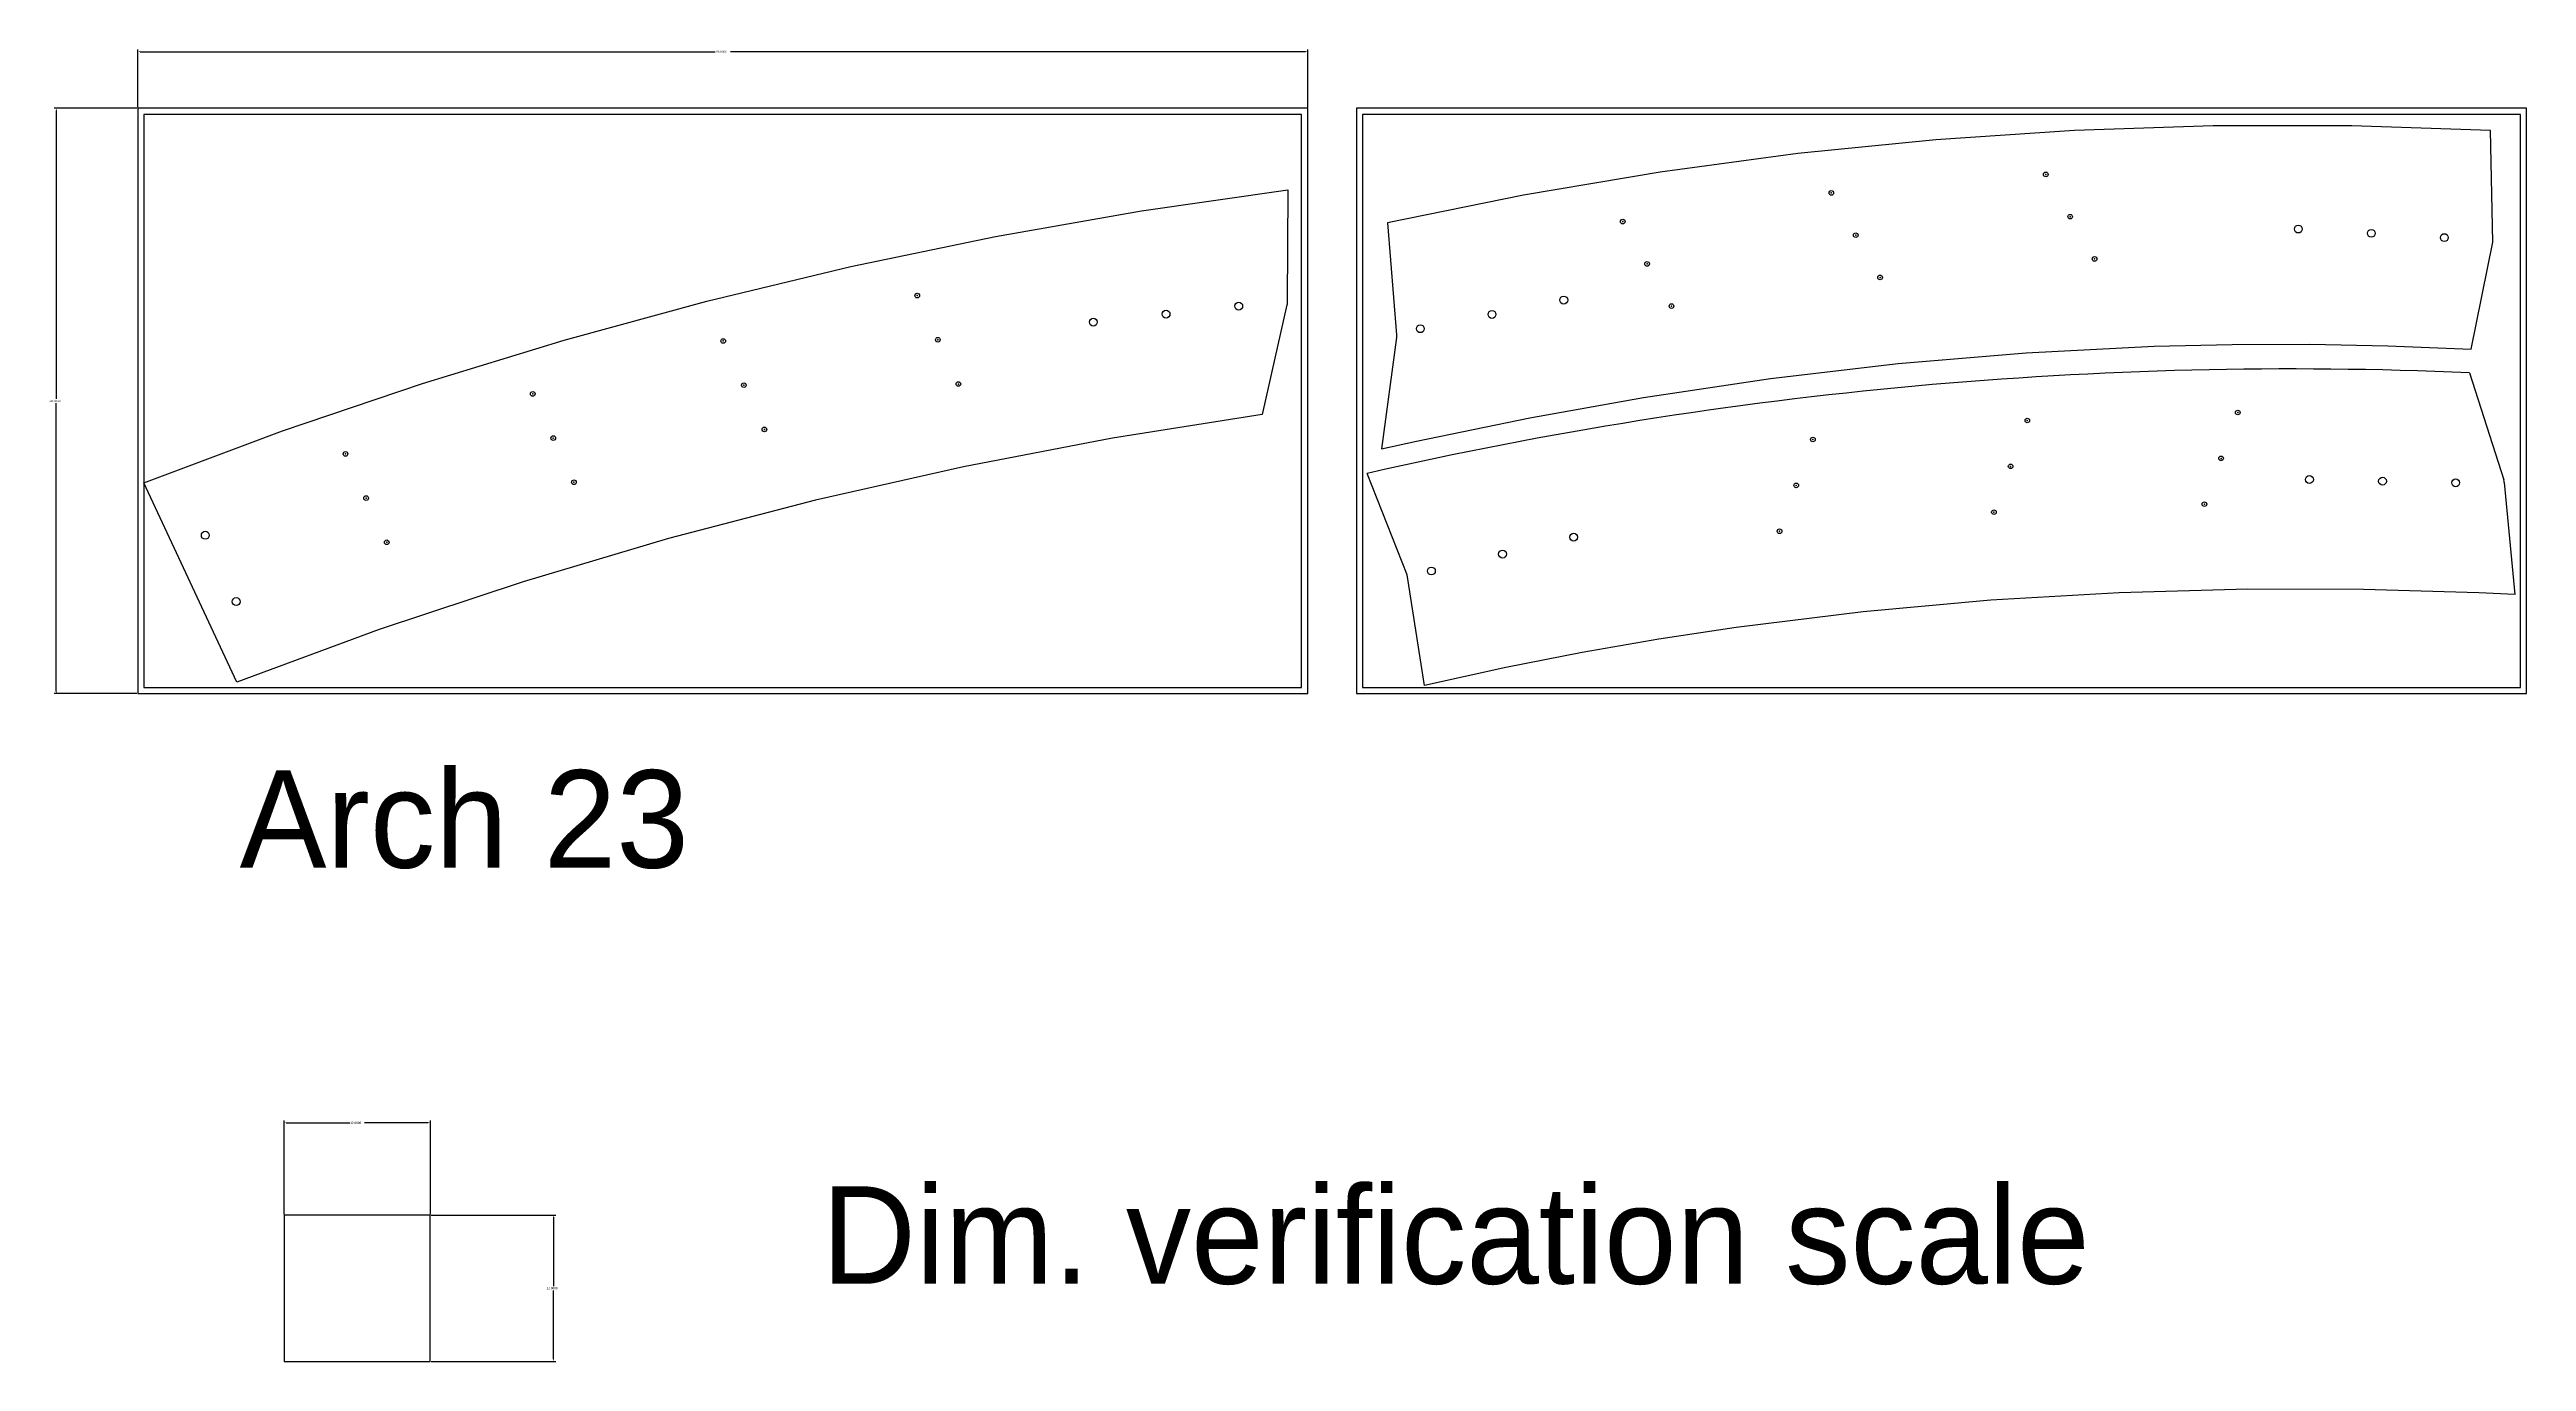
# Model space of a CAD drawing. Extents: x 857 to 1452, y -122 to 46.
# Drawn here: x 857.3 to 1060.6, y -121.9 to -14.4 of the extents above; entities that cross this region are included whole.
import ezdxf

# ---------------------------------------------------------------- set-up
doc = ezdxf.new("R2010")
doc.units = 0
doc.header["$PDMODE"] = 32
doc.header["$PDSIZE"] = 0.38
doc.layers.get('0').update_dxf_attribs({"linetype": 'CONTINUOUS'})
doc.layers.get('DEFPOINTS').update_dxf_attribs({"linetype": 'CONTINUOUS'})
for name, color, linetype in [('DEFAULT', 7, 'CONTINUOUS'), ('DRILL_PTS__ENGRAVE_PASS_RO', 4, 'CONTINUOUS'), ('DRILLING', 3, 'CONTINUOUS'), ('PLYWOOD', 6, 'CONTINUOUS')]:
    doc.layers.add(name, color=color, linetype=linetype)
doc.dimstyles.get("Standard").update_dxf_attribs({"dimtxt": 0.18, "dimasz": 0.18, "dimexe": 0.18, "dimexo": 0.0625, "dimgap": 0.09, "dimtad": 0, "dimtih": 1, "dimtoh": 1, "dimzin": 0, "dimcen": 0.09, "dimazin": 3, "dimtfac": 1, "dimtofl": 0, "dimtmove": 0, "dimatfit": 3})

# ---------------------------------------------------------------- blocks, each defined once
blk = doc.blocks.new('*D3')
at = {"layer": 'DEFAULT', "color": 0}
for p, q in [((864.5, -19.17), (857.7, -19.17)), ((857.88, -19.35), (857.88, -42.99)), ((857.88, -66.99), (857.88, -43.35)), ((864.5, -67.17), (857.7, -67.17))]:
    blk.add_line(p, q, dxfattribs=at)
for points in [[(857.91, -19.35), (857.85, -19.35), (857.88, -19.17)], [(857.85, -66.99), (857.91, -66.99), (857.88, -67.17)]]:
    blk.add_solid(points, dxfattribs=at)
at = {"layer": 'DEFPOINTS', "color": 0}
for p in [(864.57, -19.17), (857.88, -67.17), (864.57, -67.17)]:
    blk.add_point(p, dxfattribs=at)
at = {"layer": 'DEFAULT', "color": 0, "linetype": 'CONTINUOUS'}
blk.add_text('48.0000', height=0.18, dxfattribs=at).set_placement((857.32, -43.26))
blk = doc.blocks.new('*D4')
at = {"layer": 'DEFAULT', "color": 0}
for p, q in [((864.57, -19.1), (864.57, -14.35)), ((864.75, -14.53), (911.94, -14.53)), ((960.39, -14.53), (913.19, -14.53)), ((960.57, -19.1), (960.57, -14.35))]:
    blk.add_line(p, q, dxfattribs=at)
for points in [[(864.75, -14.5), (864.75, -14.56), (864.57, -14.53)], [(960.39, -14.56), (960.39, -14.5), (960.57, -14.53)]]:
    blk.add_solid(points, dxfattribs=at)
at = {"layer": 'DEFPOINTS', "color": 0}
for p in [(960.57, -14.53), (864.57, -19.17), (960.57, -19.17)]:
    blk.add_point(p, dxfattribs=at)
at = {"layer": 'DEFAULT', "color": 0, "linetype": 'CONTINUOUS'}
blk.add_text('96.0000', height=0.18, dxfattribs=at).set_placement((912.01, -14.62))
blk = doc.blocks.new('*D5')
at = {"layer": 'DEFAULT', "color": 0}
for p, q in [((888.63, -109.93), (898.86, -109.93)), ((898.68, -110.11), (898.68, -115.75)), ((898.68, -121.75), (898.68, -116.11)), ((888.63, -121.93), (898.86, -121.93))]:
    blk.add_line(p, q, dxfattribs=at)
for points in [[(898.71, -110.11), (898.65, -110.11), (898.68, -109.93)], [(898.65, -121.75), (898.71, -121.75), (898.68, -121.93)]]:
    blk.add_solid(points, dxfattribs=at)
at = {"layer": 'DEFPOINTS', "color": 0}
for p in [(888.57, -109.93), (888.57, -121.93), (898.68, -121.93)]:
    blk.add_point(p, dxfattribs=at)
at = {"layer": 'DEFAULT', "color": 0, "linetype": 'CONTINUOUS'}
blk.add_text('12.0000', height=0.18, dxfattribs=at).set_placement((898.11, -116.02))
blk = doc.blocks.new('*D6')
at = {"layer": 'DEFAULT', "color": 0}
for p, q in [((876.57, -109.87), (876.57, -102.18)), ((876.75, -102.36), (881.96, -102.36)), ((888.39, -102.36), (883.18, -102.36)), ((888.57, -109.87), (888.57, -102.18))]:
    blk.add_line(p, q, dxfattribs=at)
for points in [[(876.75, -102.33), (876.75, -102.39), (876.57, -102.36)], [(888.39, -102.39), (888.39, -102.33), (888.57, -102.36)]]:
    blk.add_solid(points, dxfattribs=at)
at = {"layer": 'DEFPOINTS', "color": 0}
for p in [(888.57, -102.36), (876.57, -109.93), (888.57, -109.93)]:
    blk.add_point(p, dxfattribs=at)
at = {"layer": 'DEFAULT', "color": 0, "linetype": 'CONTINUOUS'}
blk.add_text('12.0000', height=0.18, dxfattribs=at).set_placement((882, -102.45))

msp = doc.modelspace()

# ---------------------------------------------------------------- linework, layer by layer
for p, q in [((1012.111, -21.744), (1000.78, -22.883)), ((1023.474, -20.983), (1012.111, -21.744)), ((1034.856, -20.602), (1023.474, -20.983)), ((1046.244, -20.602), (1034.856, -20.602)), ((1057.626, -20.981), (1046.244, -20.602)), ((1057.8, -30.15), (1057.626, -20.981)), ((1000.78, -22.883), (989.494, -24.399)), ((946.917, -27.581), (958.934, -25.848)), ((958.934, -25.848), (958.884, -35.071)), ((978.264, -26.292), (967.104, -28.558)), ((989.494, -24.399), (978.264, -26.292)), ((934.957, -29.683), (946.917, -27.581)), ((923.068, -32.151), (934.957, -29.683)), ((967.104, -28.558), (967.857, -37.75)), ((1056.015, -38.92), (1057.8, -30.15)), ((911.261, -34.982), (923.068, -32.151)), ((899.546, -38.175), (911.261, -34.982)), ((958.86, -35.285), (956.834, -44.283)), ((958.866, -35.255), (958.86, -35.285)), ((958.872, -35.225), (958.866, -35.255)), ((958.876, -35.194), (958.872, -35.225)), ((958.879, -35.163), (958.876, -35.194)), ((958.882, -35.133), (958.879, -35.163)), ((958.884, -35.102), (958.882, -35.133)), ((958.884, -35.071), (958.884, -35.102)), ((887.934, -41.726), (899.546, -38.175)), ((967.852, -37.966), (966.618, -47.106)), ((967.855, -37.935), (967.852, -37.966)), ((967.858, -37.905), (967.855, -37.935)), ((967.857, -37.75), (967.859, -37.781)), ((967.86, -37.874), (967.858, -37.905)), ((967.859, -37.781), (967.861, -37.812)), ((967.861, -37.843), (967.86, -37.874)), ((967.861, -37.812), (967.861, -37.843)), ((1030.015, -38.689), (1036.412, -38.536)), ((1036.412, -38.536), (1042.802, -38.517)), ((1042.802, -38.517), (1049.183, -38.636)), ((998.549, -41.33), (1009.023, -40.109)), ((1009.023, -40.109), (1019.516, -39.226)), ((1019.516, -39.226), (1030.015, -38.689)), ((1049.183, -38.636), (1056.015, -38.92)), ((876.437, -45.632), (887.934, -41.726)), ((988.107, -42.88), (998.549, -41.33)), ((1055.904, -40.856), (1058.706, -49.643)), ((956.834, -44.283), (944.536, -46.224)), ((969.49, -46.461), (978.779, -44.544)), ((978.779, -44.544), (988.107, -42.88)), ((865.066, -49.889), (876.437, -45.632)), ((944.536, -46.224), (932.309, -48.568)), ((966.618, -47.106), (969.49, -46.461)), ((932.309, -48.568), (920.165, -51.313)), ((872.689, -66.236), (865.066, -49.889)), ((968.722, -57.439), (965.441, -49.112)), ((1058.749, -49.854), (1059.603, -59.038)), ((920.165, -51.313), (908.118, -54.456)), ((908.118, -54.456), (896.181, -57.993)), ((896.181, -57.993), (884.367, -61.922)), ((970.143, -66.499), (968.722, -57.439)), ((1027.154, -58.894), (1016.627, -59.51)), ((1037.707, -58.607), (1027.154, -58.894)), ((1047.182, -58.626), (1037.707, -58.607)), ((1056.662, -58.901), (1047.182, -58.626)), ((1059.603, -59.038), (1056.662, -58.901)), ((1006.14, -60.463), (995.707, -61.757)), ((1016.627, -59.51), (1006.14, -60.463)), ((884.367, -61.922), (872.689, -66.236)), ((989.381, -62.717), (983.085, -63.808)), ((995.707, -61.757), (989.381, -62.717)), ((976.822, -65.033), (970.143, -66.499)), ((983.085, -63.808), (976.822, -65.033))]:
    msp.add_line(p, q)
for centre, radius, start, end in [((1041.411, -381.762), 341.215, 87.56572, 102.86449), ((1057.754, -49.947), 1, 5.31207, 17.68793)]:
    msp.add_arc(centre, radius, start, end)
at = {"layer": 'DEFAULT'}
for p, q in [((888.568, -109.932), (876.568, -109.932)), ((876.568, -109.932), (876.568, -121.932)), ((888.568, -121.932), (888.568, -109.932)), ((876.568, -121.932), (888.568, -121.932))]:
    msp.add_line(p, q, dxfattribs=at)
at = {"layer": 'DRILL_PTS__ENGRAVE_PASS_RO'}
for p in [(1003.527, -26.113), (1021.125, -24.594), (986.41, -28.465), (1023.125, -28.058), (1005.527, -29.577), (988.41, -31.93), (1025.125, -31.522), (928.52, -34.529), (1007.527, -33.041), (990.41, -35.394), (912.601, -38.252), (930.21, -38.154), (896.97, -42.589), (914.292, -41.877), (931.901, -41.78), (1019.61, -44.773), (1036.875, -44.117), (898.66, -46.214), (915.982, -45.502), (1002.015, -46.332), (881.611, -47.511), (1018.241, -48.531), (1035.507, -47.876), (900.351, -49.839), (1000.647, -50.091), (883.301, -51.136), (1016.873, -52.29), (1034.139, -51.634), (884.992, -54.761), (999.279, -53.85)]:
    msp.add_point(p, dxfattribs=at)
at = {"layer": 'DRILLING'}
for centre, radius in [((1041.846, -29.072), 0.323), ((1047.836, -29.423), 0.322), ((1053.825, -29.775), 0.322), ((942.974, -36.705), 0.323), ((948.938, -36.049), 0.323), ((954.902, -35.393), 0.322), ((975.687, -36.072), 0.323), ((981.571, -34.899), 0.322), ((969.803, -37.246), 0.323), ((1042.757, -49.613), 0.322), ((1048.756, -49.746), 0.323), ((1054.754, -49.88), 0.323), ((870.102, -54.181), 0.322), ((982.386, -54.341), 0.323), ((970.711, -57.113), 0.323), ((976.549, -55.727), 0.323), ((872.637, -59.619), 0.323)]:
    msp.add_circle(centre, radius, dxfattribs=at)
at = {"layer": 'PLYWOOD'}
for p, q in [((960.566, -19.167), (864.566, -19.167)), ((864.566, -19.167), (864.566, -67.167)), ((960.066, -19.667), (865.066, -19.667)), ((865.066, -19.667), (865.066, -66.667)), ((960.066, -66.667), (960.066, -19.667)), ((960.566, -67.167), (960.566, -19.167)), ((1060.566, -19.167), (964.566, -19.167)), ((964.566, -19.167), (964.566, -67.167)), ((1060.066, -19.667), (965.066, -19.667)), ((965.066, -19.667), (965.066, -66.667)), ((1060.066, -66.667), (1060.066, -19.667)), ((1060.566, -67.167), (1060.566, -19.167)), ((865.066, -66.667), (960.066, -66.667)), ((965.066, -66.667), (1060.066, -66.667)), ((864.566, -67.167), (960.566, -67.167)), ((964.566, -67.167), (1060.566, -67.167))]:
    msp.add_line(p, q, dxfattribs=at)

# ---------------------------------------------------------------- texts
at = {"layer": 'DEFAULT', "linetype": 'CONTINUOUS'}
for s, p in [('Arch 23', (872.917, -81.45)), ('Dim. verification scale', (920.685, -115.566))]:
    msp.add_text(s, height=8, dxfattribs=at).set_placement(p)

# ---------------------------------------------------------------- dimensions: what is measured, and where the dimension line sits
at = {"layer": 'DEFAULT'}
for base, p1, p2, picture, middle in [((960.566, -14.535), (864.566, -19.167), (960.566, -19.167), '*D4', (912.566, -14.535)), ((888.568, -102.364), (876.568, -109.932), (888.568, -109.932), '*D6', (882.568, -102.364))]:
    dim = msp.add_linear_dim(base=base, p1=p1, p2=p2, dimstyle='Standard', dxfattribs=at)
    dim.commit()
    dim.dimension.update_dxf_attribs({"geometry": picture, "text_midpoint": middle})
for base, p1, p2, picture, middle in [((857.881, -67.167), (864.566, -19.167), (864.566, -67.167), '*D3', (857.881, -43.167)), ((898.677, -121.932), (888.568, -109.932), (888.568, -121.932), '*D5', (898.677, -115.932))]:
    dim = msp.add_linear_dim(base=base, p1=p1, p2=p2, angle=90, dimstyle='Standard', dxfattribs=at)
    dim.commit()
    dim.dimension.update_dxf_attribs({"geometry": picture, "text_midpoint": middle})

doc.saveas('drawing.dxf')
